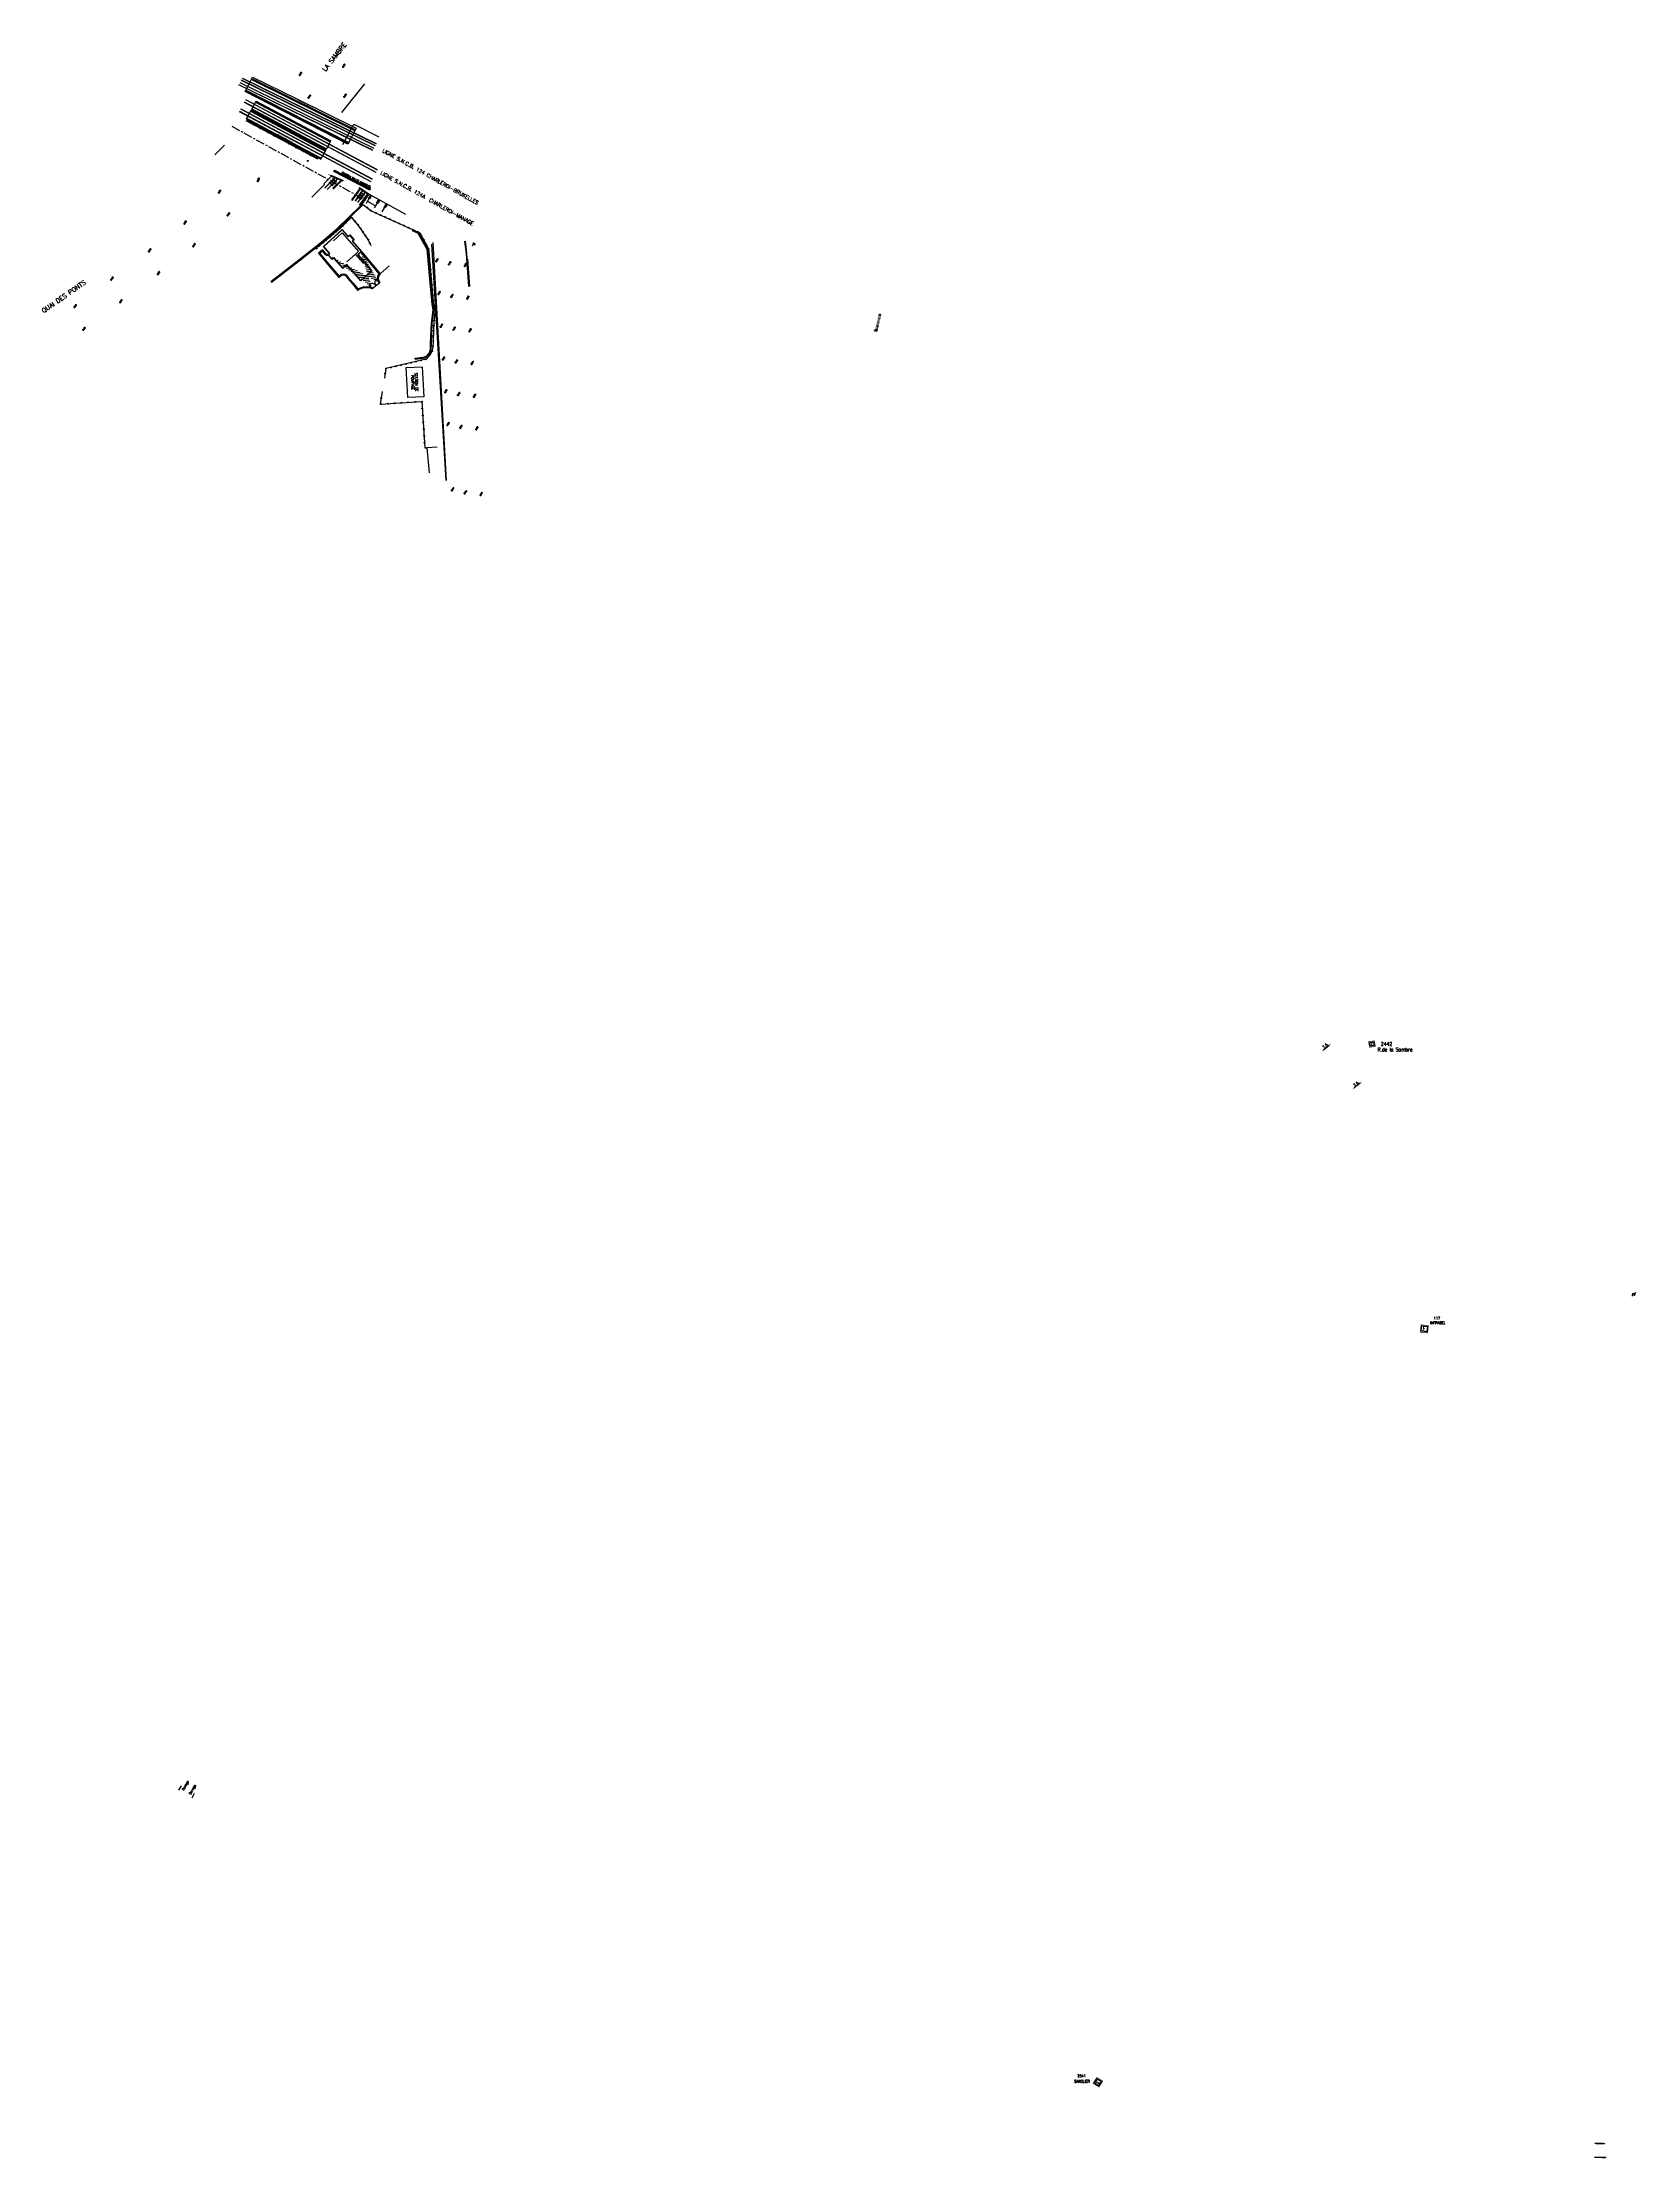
# Model space of a CAD drawing. Header units: millimetres. Extents: x 152022 to 152886, y 120985 to 122132.
import ezdxf
from ezdxf.enums import TextEntityAlignment as Align

# ---------------------------------------------------------------- set-up
doc = ezdxf.new("R2010")
doc.units = ezdxf.units.MM
doc.header["$PDMODE"] = 34
doc.linetypes.add('CENTER', pattern=[50.800000000000004, 31.75, -6.35, 6.35, -6.35])
doc.linetypes.add('DASHED', pattern=[0.75, 0.5, -0.25])
doc.layers.get('0').update_dxf_attribs({"linetype": 'CONTINUOUS'})
doc.layers.get('DEFPOINTS').update_dxf_attribs({"linetype": 'CONTINUOUS'})
for name, color, linetype in [('BB01', 7, 'CONTINUOUS'), ('BB02', 7, 'CONTINUOUS'), ('BB08', 7, 'CONTINUOUS'), ('BB10', 7, 'CONTINUOUS'), ('BF01', 7, 'CONTINUOUS'), ('BF02', 7, 'CONTINUOUS'), ('BH01', 7, 'CONTINUOUS'), ('BH02', 7, 'CONTINUOUS'), ('BR01', 7, 'CONTINUOUS'), ('BR03', 7, 'CONTINUOUS'), ('BR11', 7, 'CONTINUOUS'), ('BT01', 7, 'CONTINUOUS'), ('BW03', 7, 'CONTINUOUS'), ('COUPE', 7, 'CONTINUOUS'), ('M_200', 7, 'CONTINUOUS'), ('W0008', 7, 'CONTINUOUS'), ('W0112', 1, 'DASHED'), ('W0473', 7, 'CONTINUOUS'), ('W0984', 7, 'CONTINUOUS'), ('W1102', 7, 'CONTINUOUS')]:
    doc.layers.add(name, color=color, linetype=linetype)
doc.styles.add('M_ROMANS', font='ROMANS.shx', dxfattribs={"width": 0.75})
doc.styles.add('ROMANS', font='romans', dxfattribs={"width": 0.75, "height": 3})
doc.styles.add('SANSSERIFBOLD', font='sasb____.pfb', dxfattribs={"height": 5})
doc.styles.get("Standard").update_dxf_attribs({"font": 'romans.shx', "width": 0.85})
doc.dimstyles.get("Standard").update_dxf_attribs({"dimtxt": 1.5, "dimasz": 1.2, "dimexe": 0.625, "dimexo": 0.625, "dimgap": 0.25, "dimtad": 1, "dimdec": 1, "dimzin": 0, "dimdsep": 46, "dimtxsty": 'Standard', "dimcen": -0.5, "dimadec": 0, "dimazin": 0, "dimtfac": 1, "dimtdec": 1, "dimtmove": 0, "dimatfit": 3, "dimfxl": 0, "dimtolj": 1, "dimtzin": 0, "dimarcsym": 0})
pattern_1 = [(21.07188905627069, (-39989.71048070805, 88807.36775041276), (-0.2283072848083048, 0.592537579992577), [])]

# ---------------------------------------------------------------- blocks, each defined once
blk = doc.blocks.new('BH0201')
at = {"color": 0, "linetype": 'Continuous'}
for p, q in [((-0.2886658000061288, 0.5), (-0.2886658000061288, 0)), ((0, 1), (0, 0)), ((0.2886658000061288, 0.5), (0.2886658000061288, 0))]:
    blk.add_line(p, q, dxfattribs=at)
blk = doc.blocks.new('BF0101')
at = {"color": 0, "linetype": 'Continuous'}
for radius in [0.25, 0.150337]:
    blk.add_circle((0, 0), radius, dxfattribs=at)
blk = doc.blocks.new('BW0301')
at = {"color": 0, "linetype": 'Continuous'}
for centre, start, end in [((-0.5, 0.625), 216.869897645844, 323.130102354156), ((0.5, -0.125), 36.86989764584401, 143.130102354156), ((0.5, -0.625), 36.86989764584401, 143.130102354156), ((-0.5, 0.125), 216.869897645844, 323.130102354156)]:
    blk.add_arc(centre, 0.625, start, end, dxfattribs=at)
blk = doc.blocks.new('M_200_59')
at = {"layer": 'M_200', "color": 0, "linetype": 'Continuous', "const_width": 0.35, "flags": 128}
blk.add_lwpolyline([(4, 4.000000000058208), (4, 0), (0, 0), (0, 4.000000000058208)], close=True, dxfattribs=at)
at = {"layer": 'M_200', "color": 0, "linetype": 'Continuous'}
blk.add_lwpolyline([(0.5, 3.5), (3.5, 3.5), (3.5, 0.5), (0.5, 0.5)], close=True, dxfattribs=at)
at = {"layer": 'M_200', "insert": (2, 2), "char_height": 2.5, "width": 4, "attachment_point": 5}
blk.add_mtext('E', dxfattribs=at)
at = {"layer": 'M_200', "color": 0, "linetype": 'Continuous', "width": 0.85}
for tag, p in [('NUM', (2, 17.0604830893717)), ('NOM', (2, 10.64863754884573))]:
    blk.add_attdef(tag, text='', height=4, dxfattribs=at).set_placement(p, align=Align.MIDDLE)
at = {"layer": 'M_200', "color": 0, "linetype": 'Continuous', "style": 'M_ROMANS', "width": 0.75, "flags": 3}
for tag, p in [('DEF_COUP', (1.868790169828571, -5.494040725723607)), ('DEF_TYPE', (1.868790169828571, -7.994040725723607)), ('DEF_LEG', (1.868790169828571, -2.994040725723607))]:
    blk.add_attdef(tag, text='', height=1.2, dxfattribs=at).set_placement(p, align=Align.MIDDLE)
blk = doc.blocks.new('*U4')
at = {"layer": 'M_200', "color": 0, "linetype": 'Continuous', "const_width": 0.35, "flags": 128}
blk.add_lwpolyline([(3.165931584846498, 3.032222168268949), (3.165931584846498, 0), (0, 0), (0, 3.032222168268949)], close=True, dxfattribs=at)
at = {"layer": 'M_200', "color": 0, "linetype": 'Continuous'}
blk.add_lwpolyline([(0.5, 2.532222168210741), (2.665931584846498, 2.532222168210741), (2.665931584846498, 0.5), (0.5, 0.5)], close=True, dxfattribs=at)
at = {"layer": 'M_200', "insert": (1.660487130842262, 1.502617539432794), "char_height": 1.490323812117237, "width": 1.887305291372319, "attachment_point": 5}
blk.add_mtext('E', dxfattribs=at)
at = {"layer": 'M_200', "color": 0, "linetype": 'Continuous', "width": 0.85}
for tag, p in [('NUM', (2, 17.0604830893717)), ('NOM', (2, 10.64863754884573))]:
    blk.add_attdef(tag, text='', height=4, dxfattribs=at).set_placement(p, align=Align.MIDDLE)
at = {"layer": 'M_200', "color": 0, "linetype": 'Continuous', "style": 'M_ROMANS', "width": 0.75, "flags": 3}
for tag, p in [('DEF_COUP', (1.868790169828571, -5.494040725723607)), ('DEF_TYPE', (1.868790169828571, -7.994040725723607)), ('DEF_LEG', (1.868790169828571, -2.994040725723607))]:
    blk.add_attdef(tag, text='', height=1.2, dxfattribs=at).set_placement(p, align=Align.MIDDLE)
blk = doc.blocks.new('*D5')
at = {"layer": 'DEFPOINTS', "color": 0, "linetype": 'Continuous', "transparency": 16777216}
for p in [(152720.8820743266, 121589.2324668005), (152720.8869354548, 121589.2264658198), (152715.8476124544, 121585.1542726685)]:
    blk.add_point(p, dxfattribs=at)
at = {"layer": 'W0008', "color": 0, "linetype": 'Continuous', "lineweight": -2, "transparency": 16777216}
for p, q in [((152716.780063742, 121585.9096100741), (152719.9496230391, 121588.4771293949)), ((152720.493530556, 121589.712117532), (152720.4886694278, 121589.7181185128)), ((152716.2410173531, 121584.6686209563), (152716.2410173532, 121584.6686209562))]:
    blk.add_line(p, q, dxfattribs=at)
at = {"layer": 'W0008', "color": 0, "linetype": 'Continuous', "transparency": 16777216}
for points in [[(152716.6541741744, 121586.065018622), (152716.9059533096, 121585.7542015262), (152715.8476124544, 121585.1542726684)], [(152719.8237334715, 121588.6325379428), (152720.0755126067, 121588.3217208469), (152720.8820743266, 121589.2324668005)]]:
    blk.add_solid(points, dxfattribs=at)
at = {"layer": 'W0008', "color": 0, "linetype": 'Continuous', "transparency": 16777216, "insert": (152717.7353955523, 121587.970412474), "char_height": 1.5, "attachment_point": 5, "rotation": 39.00939676652703}
blk.add_mtext('\\A1;7.5', dxfattribs=at)
blk = doc.blocks.new('*D6')
at = {"layer": 'DEFPOINTS', "color": 0, "linetype": 'Continuous', "transparency": 16777216}
for p in [(152732.5814506258, 121564.4601688119), (152732.5814506258, 121564.4601688119), (152737.6377314356, 121568.5654171313)]:
    blk.add_point(p, dxfattribs=at)
at = {"layer": 'W0008', "color": 0, "linetype": 'Continuous', "lineweight": -2, "transparency": 16777216}
blk.add_line((152736.706125994, 121567.8090367368), (152733.5130560675, 121565.2165492064), dxfattribs=at)
at = {"layer": 'W0008', "color": 0, "linetype": 'Continuous', "transparency": 16777216}
for points in [[(152733.3869926684, 121565.37181678), (152733.6391194665, 121565.0612816328), (152732.5814506258, 121564.4601688119)], [(152736.5800625949, 121567.9643043104), (152736.8321893931, 121567.6537691632), (152737.6377314356, 121568.5654171313)]]:
    blk.add_solid(points, dxfattribs=at)
at = {"layer": 'W0008', "color": 0, "linetype": 'Continuous', "transparency": 16777216, "insert": (152734.4792740353, 121567.2891308396), "char_height": 1.5, "attachment_point": 5, "rotation": 39.07351375586357}
blk.add_mtext('\\A1;7.5', dxfattribs=at)
blk = doc.blocks.new('*U7')
at = {"layer": 'M_200', "color": 0, "linetype": 'Continuous', "const_width": 0.35, "flags": 128}
blk.add_lwpolyline([(3.776783345294918, 3.787018215624431), (3.776783345294918, 0), (0, 0), (0, 3.787018215624431)], close=True, dxfattribs=at)
at = {"layer": 'M_200', "color": 0, "linetype": 'Continuous'}
blk.add_lwpolyline([(0.5, 3.287018215566223), (3.276783345294918, 3.287018215566223), (3.276783345294918, 0.5), (0.5, 0.5)], close=True, dxfattribs=at)
at = {"layer": 'M_200', "insert": (1.808619860308979, 1.729011043196774), "char_height": 1.759784510393632, "width": 2.658529932065056, "attachment_point": 5}
blk.add_mtext('E', dxfattribs=at)
at = {"layer": 'M_200', "color": 0, "linetype": 'Continuous', "width": 0.85}
for tag, p in [('NUM', (2, 17.0604830893717)), ('NOM', (2, 10.64863754884573))]:
    blk.add_attdef(tag, text='', height=4, dxfattribs=at).set_placement(p, align=Align.MIDDLE)
at = {"layer": 'M_200', "color": 0, "linetype": 'Continuous', "style": 'M_ROMANS', "width": 0.75, "flags": 3}
for tag, p in [('DEF_COUP', (1.868790169828571, -5.494040725723607)), ('DEF_TYPE', (1.868790169828571, -7.994040725723607)), ('DEF_LEG', (1.868790169828571, -2.994040725723607))]:
    blk.add_attdef(tag, text='', height=1.2, dxfattribs=at).set_placement(p, align=Align.MIDDLE)
blk = doc.blocks.new('T473')
for p, q in [((-0.166667, 0.166667), (0.166667, -0.166667)), ((-0.166667, -0.166667), (0.166667, 0.166667)), ((0.500001, 0.500001), (1.000002, 1.000002)), ((-1.000002, -1.000002), (-0.500001, -0.500001))]:
    blk.add_line(p, q)
blk.add_ellipse((0, 0), major_axis=(0.4714054636000732, 0.4714054636000732), ratio=1, start_param=5.497787143782138, end_param=11.78097245096172)

msp = doc.modelspace()

# ---------------------------------------------------------------- hatches: boundary and pattern name
at = {"layer": 'BB10'}
h = msp.add_hatch(dxfattribs=at)
h.set_pattern_fill('ANSI31', color=252, scale=0.3, angle=-3.928110943729302, style=0)
h.set_pattern_definition([(41.0718890562707, (-39989.71048070805, 88807.36775041276), (-0.6257976882614054, 0.7180762517774008), [])])
edge = h.paths.add_edge_path()
edge.add_line((152223.9582379897, 121960.9924284087), (152228.1337951267, 121961.5318378301))
edge.add_arc((152227.5198657355, 121966.2842525068), 4.791905107260704, 277.3608533565448, 347.0452551142774)
edge.add_arc((152228.0109480113, 121966.1712857115), 4.287997081473153, 347.0452551145913, 361.9560173456808)
edge.add_line((152232.296446575, 121966.3176449657), (152232.3947568224, 121968.8954359219))
edge.add_line((152232.3947568224, 121968.8954359219), (152232.8400104338, 121980.076694791))
edge.add_line((152232.8400104338, 121980.076694791), (152233.7107840989, 121987.3467576483))
edge.add_line((152233.7107840989, 121987.3467576483), (152233.1578176019, 121990.2681163705))
edge.add_line((152233.1578176019, 121990.2681163705), (152232.1549558291, 122001.884307581))
edge.add_line((152232.1549558291, 122001.884307581), (152230.555429098, 122020.0479248788))
edge.add_line((152230.555429098, 122020.0479248788), (152225.6204029888, 122028.6939410501))
edge.add_line((152225.6204029888, 122028.6939410501), (152222.6269289781, 122030.1481905167))
edge.add_line((152222.6269289781, 122030.1481905167), (152222.8279357092, 122030.5619492557))
edge.add_line((152222.8279357092, 122030.5619492557), (152225.9493790089, 122029.0455314624))
edge.add_line((152225.9493790089, 122029.0455314624), (152231.0048263379, 122020.1885409638))
edge.add_line((152231.0048263379, 122020.1885409638), (152232.6132171227, 122001.9242668415))
edge.add_line((152232.6132171227, 122001.9242668415), (152233.6141140239, 121990.3308348237))
edge.add_line((152233.6141140239, 121990.3308348237), (152234.1759632529, 121987.3625480386))
edge.add_line((152234.1759632529, 121987.3625480386), (152233.2989190567, 121980.0401327073))
edge.add_line((152233.2989190567, 121980.0401327073), (152232.8544079223, 121968.8775190056))
edge.add_line((152232.8544079223, 121968.8775190056), (152232.7567298871, 121966.3163052718))
edge.add_arc((152228.0109480114, 121966.1712857116), 4.747997081397652, -12.954744885957325, 1.750275127625116, ccw=False)
edge.add_arc((152227.5198657355, 121966.2842525068), 5.251905107255532, 277.3608533568203, 347.0452551146413, ccw=False)
edge.add_line((152228.1927294155, 121961.0756287228), (152224.0171722786, 121960.5362193014))
edge.add_line((152224.0171722786, 121960.5362193014), (152223.9582379897, 121960.9924284087))
h = msp.add_hatch(dxfattribs=at)
h.set_pattern_fill('ANSI31', color=252, scale=0.3, angle=321.0718890562707, style=0)
h.set_pattern_definition([(6.071889056270733, (-39991.84698197772, 88808.3379727325), (-0.1007518381278573, 0.9471564375085342), [])])
edge = h.paths.add_edge_path()
edge.add_line((152194.6339085634, 122018.3631077897), (152204.2776979347, 122006.8351781048))
edge.add_arc((152207.3700157221, 122004.3669094793), 3.956612099496778, 141.4033525271717, 221.5823663510446)
edge.add_line((152195.0174101898, 122018.6839293951), (152204.9680469316, 122006.7892025132))
edge.add_arc((152207.5154091645, 122004.3104436604), 3.554335352184105, 135.7820026609924, 219.9868616768566)
edge.add_line((152176.9302141048, 122016.9392946149), (152176.7495644442, 122016.8275588919))
edge.add_arc((152176.2270189947, 122017.6723885984), 0.9933735348322315, 214.8509915497152, 301.73768753814284, ccw=False)
edge.add_line((152175.4118159776, 122017.104731113), (152173.6501549848, 122019.1950234593))
edge.add_line((152173.6501549848, 122019.1950234593), (152172.1956652208, 122017.9188845414))
edge.add_line((152172.1956652208, 122017.9188845414), (152176.9485736801, 122012.2136974478))
edge.add_line((152176.9485736801, 122012.2136974478), (152182.6751049248, 122005.58932997))
edge.add_line((152182.6751049248, 122005.58932997), (152183.4423057193, 122006.2593808117))
edge.add_arc((152184.9854765526, 122004.4924672944), 2.345924039389892, 47.90423445288201, 131.1330167340088, ccw=False)
edge.add_line((152186.5581178297, 122006.2332024874), (152187.7176740469, 122004.7984041037))
edge.add_line((152187.7176740469, 122004.7984041037), (152190.3117670868, 122001.7419827996))
edge.add_line((152190.3117670868, 122001.7419827996), (152192.9073623955, 121998.6155576437))
edge.add_arc((152197.5457848484, 121990.4692110489), 9.374322679251888, 68.35585697482179, 119.65661636832931, ccw=False)
edge.add_line((152176.6671985164, 122017.3645272575), (152176.4865488558, 122017.2527915344))
edge.add_arc((152176.2270189946, 122017.6723885984), 0.4933735348317153, 212.6393342538925, 301.73768754020455, ccw=False)
edge.add_line((152175.811557861, 122017.4062880699), (152173.7037912126, 122019.9072508038))
edge.add_line((152173.7037912126, 122019.9072508038), (152171.4995565409, 122017.9733013748))
edge.add_line((152171.4995565409, 122017.9733013748), (152176.5673349973, 122011.8901578659))
edge.add_line((152176.5673349973, 122011.8901578659), (152182.6255014036, 122004.88215969))
edge.add_line((152182.6255014036, 122004.88215969), (152183.7712104083, 122005.8827885846))
edge.add_arc((152184.9854765527, 122004.4924672944), 1.845924039412293, 49.047916318858086, 131.1330167348885, ccw=False)
edge.add_line((152186.1953461855, 122005.8866161497), (152187.3325744013, 122004.4794457325))
edge.add_line((152187.3325744013, 122004.4794457325), (152189.9288017846, 122001.4205096948))
edge.add_line((152189.9288017846, 122001.4205096948), (152192.788390307, 121997.9761016))
edge.add_arc((152197.6302652094, 121990.6833495199), 8.753741227193501, 70.11682522063182, 123.58136607570529, ccw=False)
at = {"layer": 'BF02'}
h = msp.add_hatch(dxfattribs=at)
h.set_pattern_fill('ANSI31', color=252, scale=0.2, angle=-23.9281109437293, style=0)
h.set_pattern_definition(pattern_1)
h.paths.add_polyline_path([(152184.8136751666, 122057.222621809), (152184.910424046, 122057.453142208), (152178.2024072622, 122060.2684813713), (152177.1752179853, 122060.8030567138), (152177.0598055564, 122060.5812911366), (152178.0961459745, 122060.0419533083)])
h = msp.add_hatch(dxfattribs=at)
h.set_pattern_fill('ANSI31', color=252, scale=0.2, angle=-23.9281109437293, style=0)
h.set_pattern_definition(pattern_1)
h.paths.add_polyline_path([(152193.7733307433, 122053.5532731436), (152193.632162861, 122053.3469442096), (152198.8908630795, 122049.7490020357), (152199.0320309618, 122049.9553309698)])

# ---------------------------------------------------------------- linework, layer by layer
at = {"layer": 'BB01', "color": 252, "flags": 128}
for points in [[(152178.8963682023, 122014.492948352), (152176.6070471845, 122017.0637215424), (152177.4418121693, 122017.8845749655), (152174.2034426921, 122021.5709822289), (152184.3424990999, 122030.8765366879), (152187.6519076103, 122027.2323290908), (152188.4625228607, 122027.9014191705), (152190.8318029615, 122025.2276618456), (152190.0607577665, 122024.5234297558), (152194.9188862404, 122018.8378807383), (152193.0039801103, 122017.0287734848), (152200.5575330642, 122008.3936775037), (152194.5655910308, 122002.96123459), (152186.9075808126, 122011.6146703441), (152184.7740964351, 122009.7116350507), (152179.773660199, 122015.3095536431)], [(152178.9097568646, 122014.7786459249), (152176.8829977359, 122017.054577518), (152177.7168464641, 122017.8745299541), (152174.4828523531, 122021.5559565066), (152184.3296073023, 122030.5932387486), (152187.6320984313, 122026.9566483355), (152188.4409073895, 122027.6242474832), (152190.5514550821, 122025.2424723819), (152189.7830074722, 122024.5406127896), (152194.6432386935, 122018.8526028917), (152192.7267166013, 122017.0419689581), (152200.2776394601, 122008.4098796578), (152194.5812175498, 122003.2453626002), (152186.9242887842, 122011.8975763292), (152184.7901114789, 122009.9939229549), (152179.7868198857, 122015.5950380799)], [(152220.0550956663, 121939.6762886008), (152219.0482578388, 121956.0066343433), (152227.8699605387, 121956.4378759902), (152228.6540121581, 121940.1679525425)]]:
    msp.add_lwpolyline(points, close=True, dxfattribs=at)
for points in [[(152179.6545229463, 122024.7655432081), (152184.4618591442, 122029.0474854231), (152193.3295349488, 122018.9028336825), (152186.9959861572, 122013.2381748466)], [(152195.936656345, 122012.3694502747), (152191.6535018931, 122017.3199398582)]]:
    msp.add_lwpolyline(points, dxfattribs=at)
at = {"layer": 'BB02', "color": 252}
msp.add_line((152120.5541, 122076.6558), (152115.3168, 122071.4075), dxfattribs=at)
at = {"layer": 'BB10', "color": 252}
for p, q in [((152204.9680469316, 122006.7892025132), (152209.8044429453, 122011.0536398897)), ((152204.4104604213, 122001.740921717), (152204.7912940578, 122002.0257776598))]:
    msp.add_line(p, q, dxfattribs=at)
at = {"layer": 'BB10', "color": 252, "flags": 128}
for points in [[(152222.6269289781, 122030.1481905167), (152222.8279357092, 122030.5619492557)], [(152200.6220026702, 121998.8972824533), (152198.9821977412, 122000.9223074783)], [(152200.6225074325, 121998.8966591132), (152204.7921064968, 122002.0263853476)], [(152204.7921064968, 122002.0263853476), (152203.1351757357, 122004.1752692033)], [(152224.0171722786, 121960.5362193014), (152223.9582379897, 121960.9924284087)]]:
    msp.add_lwpolyline(points, dxfattribs=at)
for points in [[(152223.9582379897, 121960.9924284087), (152228.1337951267, 121961.5318378301, 0.3137854900351346), (152232.1898045838, 121965.2099966198, 0.0651524268277821), (152232.296446575, 121966.3176449657), (152232.3947568224, 121968.8954359219), (152232.8400104338, 121980.076694791), (152233.7107840989, 121987.3467576483), (152233.1578176019, 121990.2681163705), (152232.1549558291, 122001.884307581), (152230.555429098, 122020.0479248788), (152225.6204029888, 122028.6939410501), (152222.6269289781, 122030.1481905167)], [(152224.0171722786, 121960.5362193014), (152228.1927294155, 121961.0756287228, 0.3137854900351342), (152232.6380964055, 121965.1068731863, 0.06425094885950523), (152232.7567298871, 121966.3163052718), (152232.8544079223, 121968.8775190056), (152233.2989190567, 121980.0401327073), (152234.1759632529, 121987.3625480386), (152233.6141140239, 121990.3308348237), (152232.6132171227, 122001.9242668415), (152231.0048263379, 122020.1885409638), (152225.9493790089, 122029.0455314624), (152222.8279357092, 122030.5619492557)], [(152176.6671985164, 122017.3645272575), (152176.4865488558, 122017.2527915344, -0.4096118636668121), (152175.811557861, 122017.4062880699), (152173.7037912126, 122019.9072508038), (152171.4995565409, 122017.9733013748), (152176.5673349973, 122011.8901578659), (152182.6255014036, 122004.88215969), (152183.7712104083, 122005.8827885846, -0.3743079657017258), (152186.1953461855, 122005.8866161497), (152187.3325744013, 122004.4794457325), (152189.9288017846, 122001.4205096948), (152192.788390307, 121997.9761016, -0.237609094685939), (152200.6074424927, 121998.9152630821, -9.76973567242776)], [(152176.9302141048, 122016.9392946149), (152176.7495644442, 122016.8275588919, -0.3983865867733148), (152175.4118159776, 122017.104731113), (152173.6501549848, 122019.1950234593), (152172.1956652208, 122017.9188845414), (152176.9485736801, 122012.2136974478), (152182.6751049248, 122005.58932997), (152183.4423057193, 122006.2593808117, -0.3800080804726012), (152186.5581178297, 122006.2332024874), (152187.7176740469, 122004.7984041037), (152190.3117670868, 122001.7419827996), (152192.9073623955, 121998.6155576437, -0.2276568111379883), (152201.0034173505, 121999.1825745312, -0.3821558819411378)], [(152194.6339085634, 122018.3631077897), (152204.2776979347, 122006.8351781048), (152204.2776979347, 122006.8351781048, 0.3648550562144246), (152204.4104604213, 122001.740921717, 0.3948720853784916)], [(152195.0174101898, 122018.6839293951), (152204.9680469316, 122006.7892025132), (152204.9680469316, 122006.7892025132, 0.3848899660067323), (152204.7921064968, 122002.0263853476, 4.342983059599246)]]:
    msp.add_lwpolyline(points, format="xyb", dxfattribs=at)
at = {"layer": 'BB10', "color": 252}
for centre, radius, start, end in [((152200.6148681318, 121998.9060930251), 2.594365688549312, 36.48639792969115, 128.9995214749286), ((152204.7921064968, 122002.0263853477), 2.713507208780986, 127.6345861958823, 217.0005689346977)]:
    msp.add_arc(centre, radius, start, end, dxfattribs=at)
at = {"layer": 'BF01', "color": 252}
for points in [[(152174.4688077878, 122055.5644892621), (152177.4429968329, 122058.6012131881), (152178.6291046911, 122059.8182717648)], [(152174.3894560805, 122055.6439573008), (152174.8680626171, 122055.1646491159), (152170.1818057309, 122050.6026915219), (152167.9061346644, 122048.314109079)]]:
    msp.add_lwpolyline(points, dxfattribs=at)
at = {"layer": 'BF01', "color": 252, "flags": 128}
for points in [[(152145.9850109123, 122002.2057051768), (152161.1204806716, 122013.9254830736), (152173.0874195888, 122023.4029195815), (152181.9653004291, 122031.0573236994), (152195.8651165542, 122044.4764395062)], [(152200.1281645593, 122022.027728634), (152198.4117034561, 122025.4086551143), (152193.2907748838, 122032.9860506386), (152189.4116438889, 122037.5659409103), (152183.8240634646, 122032.0015359429), (152177.7003648136, 122026.775837071), (152169.9516600367, 122020.2752712706)], [(152206.0083979577, 121943.0615652012), (152204.9891579813, 121936.10156329), (152227.5796122729, 121937.5823159639), (152229.3244268743, 121912.3834774594), (152230.2661448185, 121912.4373224708)], [(152235.8847821326, 121912.8344811994), (152230.2661448185, 121912.4373224708)], [(152230.2661448185, 121912.4373224708), (152231.6202876439, 121898.9312111637)]]:
    msp.add_lwpolyline(points, dxfattribs=at)
msp.add_lwpolyline([(152195.8651165542, 122044.4764395062), (152200.1832299161, 122040.977117331), (152226.5630789487, 122029.0601759045), (152231.2131269651, 122020.4389015415), (152233.9893976452, 121990.059873411), (152234.5762241033, 121986.4062043897), (152234.0037175708, 121978.2426703063), (152233.6842128772, 121968.9590734314), (152233.4629158991, 121966.2712407269, -0.1858701746627646), (152231.7734543766, 121962.7710518238), (152230.0139470753, 121960.495931387), (152208.1044906478, 121955.3668941707), (152207.36207502, 121950.170551818)], format="xyb", dxfattribs=at)
at = {"layer": 'BF02', "color": 252}
for p, q in [((152184.1272978929, 122094.3513843521), (152196.6232366436, 122109.8333357372)), ((152232.7916660698, 122022.8225061603), (152240.5613039727, 121894.6625906488)), ((152233.5485513903, 122023.7775683589), (152240.8105793113, 121894.6823189431)), ((152251.8228293933, 122017.7924253447), (152250.9710502529, 122024.4430709326)), ((152252.0708209923, 122017.8242197906), (152251.219041852, 122024.4748653785)), ((152253.1049242243, 122000), (152251.8214187401, 122017.8061985092)), ((152253.3556129314, 122000), (152252.0708209923, 122017.8242197906))]:
    msp.add_line(p, q, dxfattribs=at)
msp.add_lwpolyline([(152184.7942903013, 122076.8888858022), (152190.2826639399, 122087.4007625925, -0.4554895964689612), (152191.4380623685, 122087.6771442368), (152204.2820537121, 122081.1013825791)], format="xyb", dxfattribs=at)
at = {"layer": 'BF02', "color": 252, "flags": 128}
for points in [[(152178.072, 122060.0532), (152178.0961459745, 122060.0419533083), (152184.8136751666, 122057.222621809)], [(152178.187131797, 122060.2764311108), (152178.2024072622, 122060.2684813714), (152184.910424046, 122057.4531422079)], [(152183.7895007342, 122057.6524654547), (152179.4050276848, 122053.2602752529), (152179.7133878028, 122052.9576965017), (152184.1926881713, 122057.4832486178)], [(152184.910424046, 122057.4531422079), (152184.8136751666, 122057.222621809)], [(152193.937297612, 122053.1381745243), (152189.5251403755, 122046.9602245642), (152189.9391403167, 122046.6794822865), (152194.3282448287, 122052.8706929376)], [(152193.7733307433, 122053.5532731436), (152193.632162861, 122053.3469442096)], [(152193.632162861, 122053.3469442096), (152198.8908630795, 122049.7490020357)], [(152193.7733307433, 122053.5532731436), (152199.0320309618, 122049.9553309698)], [(152193.8155958102, 122043.9623439687), (152198.2300530942, 122050.2011206233)], [(152198.7156903303, 122049.8688532149), (152194.3011168643, 122043.6292849384)], [(152199.0320309618, 122049.9553309698), (152198.8908630795, 122049.7490020357)], [(152145.6788917382, 122002.6010418071), (152160.8121997921, 122014.3191458406), (152172.768821154, 122023.7884111715), (152181.6281464194, 122031.4268168917), (152194.3011168643, 122043.6292849384)]]:
    msp.add_lwpolyline(points, dxfattribs=at)
at = {"layer": 'BH01', "color": 252, "flags": 128}
for points in [[(152200.0202332591, 122049.4175330625), (152197.4304125287, 122045.0221349747)], [(152199.7318955761, 122049.574451745), (152198.473887039, 122047.4912882786)], [(152199.0320309618, 122049.9553309698), (152218.7245173684, 122039.2383168464)], [(152200.3893509209, 122049.2166524265), (152199.2426149699, 122047.3337015864)], [(152204.418708449, 122047.0238017806), (152201.8288877185, 122042.6284036928)], [(152204.1303707659, 122047.1807204631), (152202.8723622289, 122045.0975569967)], [(152204.7878261108, 122046.8229211445), (152203.6410901597, 122044.9399703045)], [(152208.5293782895, 122044.7866994753), (152205.9395575591, 122040.3913013875)], [(152208.2410406065, 122044.9436181577), (152206.9830320694, 122042.8604546913)], [(152208.8984959513, 122044.5858188392), (152207.7517600003, 122042.7028679991)]]:
    msp.add_lwpolyline(points, dxfattribs=at)
at = {"layer": 'BR01', "color": 252}
for points in [[(152171.1467685775, 122069.0003625927), (152132.3400221115, 122089.7930316638)], [(152171.2889829623, 122069.2645123017), (152132.8637852237, 122089.8666761877)]]:
    msp.add_lwpolyline(points, dxfattribs=at)
at = {"layer": 'BR01', "color": 252, "flags": 128}
msp.add_lwpolyline([(152253.5744868643, 122000), (152252.5355363644, 122014.7155312901), (152252.5355363644, 122014.7155312901)], dxfattribs=at)
at = {"layer": 'BR03', "color": 252, "flags": 128}
for points in [[(152133.5576303086, 122109.1006665246), (152135.7559372242, 122113.4824558416), (152159.3817953828, 122101.952341774), (152191.9522931523, 122085.8460799806), (152187.4181622101, 122077.0598810916), (152131.8239652526, 122105.6450275655), (152133.5576303086, 122109.1006665246)], [(152132.4065554475, 122106.2126361036), (152132.1806322349, 122105.766588234)], [(152132.1806322349, 122105.766588234), (152187.4367201288, 122077.7793838569)], [(152132.4065554475, 122106.2126361036), (152187.6626433413, 122078.2254317266)], [(152135.7392929877, 122112.4986706742), (152135.5177962161, 122112.0504082732)], [(152135.5177962161, 122112.0504082732), (152191.0482186585, 122084.6115482103)], [(152135.7392929877, 122112.4986706742), (152191.2697154301, 122085.0598106114)], [(152132.5255123326, 122091.2016218928), (152132.2384053069, 122090.6821309848)], [(152132.2384053069, 122090.6821309848), (152172.7290382318, 122069.0213283985)], [(152134.5998225136, 122094.9548748011), (152132.5255123326, 122091.2016218928)], [(152132.5255123326, 122091.2016218928), (152173.0161452575, 122069.5408193064)], [(152134.8869295393, 122095.474365709), (152134.5998225136, 122094.9548748011)], [(152134.5998225136, 122094.9548748011), (152175.0904554385, 122073.2940722147)], [(152134.8869295393, 122095.474365709), (152175.3775624642, 122073.8135631226)], [(152135.3647940831, 122096.3390129084), (152135.0776870573, 122095.8195220005)], [(152135.0776870573, 122095.8195220005), (152175.5683199823, 122074.1587194141)], [(152137.3828767393, 122099.99052784), (152135.3647940831, 122096.3390129084)], [(152135.3647940831, 122096.3390129084), (152175.855427008, 122074.678210322)], [(152137.669983765, 122100.5100187479), (152137.3828767393, 122099.99052784)], [(152137.3828767393, 122099.99052784), (152177.8735096642, 122078.3297252536)], [(152137.669983765, 122100.5100187479), (152178.1606166899, 122078.8492161615)], [(152191.2697154301, 122085.0598106114), (152191.0482186585, 122084.6115482103)], [(152173.0161452575, 122069.5408193064), (152172.7290382318, 122069.0213283985)], [(152175.0904554385, 122073.2940722147), (152173.0161452575, 122069.5408193064)], [(152175.3775624642, 122073.8135631226), (152175.0904554385, 122073.2940722147)], [(152175.855427008, 122074.678210322), (152175.5683199823, 122074.1587194141)], [(152177.8735096642, 122078.3297252536), (152175.855427008, 122074.678210322)], [(152187.6626433413, 122078.2254317266), (152187.4367201288, 122077.7793838569)], [(152180.2932322398, 122063.0160237025), (152179.8894980735, 122062.2469336635)], [(152180.7802110158, 122062.7603839722), (152180.3764768495, 122061.9912939332)], [(152181.2671897918, 122062.5047442419), (152180.8634556255, 122061.7356542029)], [(152181.723312327, 122062.2729746965), (152181.3195781607, 122061.5038846575)], [(152182.210291103, 122062.0173349662), (152181.8065569367, 122061.2482449272)], [(152182.697269879, 122061.7616952359), (152182.2935357127, 122060.9926051969)], [(152183.184248655, 122061.5060555056), (152182.7805144887, 122060.7369654666)], [(152183.671227431, 122061.2504157753), (152183.2674932647, 122060.4813257363)], [(152184.158206207, 122060.994776045), (152183.7544720407, 122060.225686006)], [(152184.645184983, 122060.7391363147), (152184.2414508167, 122059.9700462757)], [(152185.132163759, 122060.4834965844), (152184.7284295927, 122059.7144065454)], [(152185.619142535, 122060.2278568541), (152185.2154083687, 122059.4587668151)], [(152186.106121311, 122059.9722171238), (152185.7023871447, 122059.2031270848)], [(152186.593100087, 122059.7165773935), (152186.1893659207, 122058.9474873545)], [(152187.080078863, 122059.4609376632), (152186.6763446967, 122058.6918476242)], [(152187.567057639, 122059.2052979329), (152187.1633234727, 122058.4362078939)], [(152188.054036415, 122058.9496582026), (152187.6503022487, 122058.1805681636)], [(152188.5583481533, 122058.7270367544), (152188.1372810247, 122057.9249284333)], [(152189.046564998, 122058.4737554728), (152188.6404232131, 122057.7000790609)], [(152189.5347818428, 122058.2204741913), (152189.12847955, 122057.4464920211)], [(152190.0229986875, 122057.9671929097), (152189.6165358868, 122057.1929049813)], [(152190.5112155322, 122057.7139116281), (152190.1045922236, 122056.9393179415)], [(152190.999432377, 122057.4606303465), (152190.5926485604, 122056.6857309018)], [(152191.4876492217, 122057.207349065), (152191.0807048973, 122056.432143862)], [(152191.9758660664, 122056.9540677834), (152191.5687612341, 122056.1785568222)], [(152192.4640829112, 122056.7007865018), (152192.0568175709, 122055.9249697824)], [(152192.9522997559, 122056.4475052202), (152192.5448739078, 122055.6713827427)], [(152193.4405166006, 122056.1942239387), (152193.0329302446, 122055.4177957029)], [(152193.9287334454, 122055.9409426571), (152193.5209865814, 122055.1642086631)], [(152194.4169502901, 122055.6876613755), (152194.0090429182, 122054.9106216233)], [(152194.9051671349, 122055.4343800939), (152194.4970992551, 122054.6570345835)], [(152195.3933839796, 122055.1810988124), (152194.9851555919, 122054.4034475438)], [(152195.8816008243, 122054.9278175308), (152195.4732119287, 122054.149860504)], [(152196.3698176691, 122054.6745362492), (152195.9612682656, 122053.8962734642)], [(152196.8580345138, 122054.4212549676), (152196.4493246024, 122053.6426864245)], [(152197.3462513585, 122054.1679736861), (152196.9373809392, 122053.3890993847)], [(152197.8344682033, 122053.9146924045), (152197.425437276, 122053.1355123449)], [(152198.322685048, 122053.6614111229), (152197.9134936129, 122052.8819253051)], [(152198.8109018927, 122053.4081298413), (152198.4015499497, 122052.6283382654)], [(152199.2991187375, 122053.1548485598), (152198.8896062866, 122052.3747512256)]]:
    msp.add_lwpolyline(points, dxfattribs=at)
msp.add_lwpolyline([(152180.2932322398, 122063.0160237025), (152199.7873355822, 122052.9015672782), (152199.3776626234, 122052.1211641858), (152179.8894980735, 122062.2469336635)], close=True, dxfattribs=at)
at = {"layer": 'BT01', "color": 252, "flags": 128}
for points in [[(152128.1693636382, 122109.4796513197), (152200.8343772943, 122073.915144698)], [(152128.2133474048, 122109.5694590492), (152200.8782601939, 122074.0050017574)], [(152128.8438078708, 122110.4881271911), (152201.508821527, 122074.9236205693)], [(152128.8877916374, 122110.5779349206), (152201.5527044265, 122075.0134776288)], [(152129.5152145643, 122111.9148314335), (152202.1802282204, 122076.3503248118)], [(152129.5591983309, 122112.004639163), (152202.22411112, 122076.4401818712)], [(152130.1896587969, 122112.9233073048), (152202.8546724531, 122077.3588006831)], [(152130.2336425635, 122113.0131150343), (152202.8985553526, 122077.4486577425)], [(152128.5718057649, 122094.9309408133), (152199.9630844333, 122056.8740929278)], [(152128.6188698343, 122095.0191733094), (152200.0100494025, 122056.9623782135)], [(152129.2937394162, 122096.237206193), (152200.6850180846, 122058.1803583076)], [(152129.3408034856, 122096.3254386891), (152200.7319830538, 122058.2686435933)], [(152131.2250956394, 122099.972012526), (152202.6163743078, 122061.9152201735)], [(152131.2721597088, 122100.0603005551), (152202.663339277, 122062.0035054592)], [(152131.9470292907, 122101.2783334387), (152203.3383079591, 122063.2214855533)], [(152131.9940933601, 122101.3665659348), (152203.3852729283, 122063.309770839)], [(152177.5171872125, 122056.5158702797), (152177.2721847035, 122056.265922744)], [(152177.2721847035, 122056.265922744), (152179.1268264688, 122054.4479736905)], [(152177.5171872125, 122056.5158702797), (152179.3718289778, 122054.6979212262)], [(152178.5627605536, 122056.9839652089), (152177.805425471, 122056.2333346013)], [(152178.6341815777, 122056.9139571967), (152177.8768464951, 122056.1633265892)], [(152178.4853207045, 122057.5499758197), (152178.2403181955, 122057.300028284)], [(152178.2403181955, 122057.300028284), (152180.0949599608, 122055.4820792306)], [(152178.4853207045, 122057.5499758197), (152180.3399624698, 122055.7320267662)], [(152179.5047991776, 122057.9176642291), (152178.8113717156, 122057.230375486)], [(152179.5726157206, 122055.9940892774), (152178.8330186925, 122055.2260715496)], [(152179.5762202017, 122057.847656217), (152178.8827927398, 122057.1603674739)], [(152179.4295399305, 122058.4815373796), (152179.1845374214, 122058.231589844)], [(152179.1845374214, 122058.231589844), (152181.0391791867, 122056.4136407905)], [(152179.4295399305, 122058.4815373796), (152181.2841816958, 122056.6635883261)], [(152180.5914391772, 122058.9946845097), (152179.7534103396, 122058.1640745063)], [(152180.4925902241, 122056.9494158958), (152179.8154039933, 122056.2462072423)], [(152180.6618347771, 122058.9236601511), (152179.8248313637, 122058.0940664942)], [(152180.5640066079, 122056.8794124322), (152179.8868203771, 122056.1762037787)], [(152181.9237126147, 122058.4355324226), (152180.7353784969, 122057.2015338607)], [(152181.9957434926, 122058.3661670664), (152180.8067948807, 122057.1315303971)], [(152181.2841816958, 122056.6635883261), (152181.0391791867, 122056.4136407905)], [(152177.556814309, 122055.9869243242), (152174.9470903605, 122053.4003035297)], [(152177.6282353331, 122055.916916312), (152175.0174859604, 122053.3292791711)], [(152178.5902304198, 122054.9739535847), (152176.2603112455, 122052.5545019615)], [(152178.6616468035, 122054.9039501211), (152176.3323421234, 122052.4851366053)], [(152179.6440321044, 122055.9240858138), (152178.9044350763, 122055.156068086)], [(152179.3718289778, 122054.6979212262), (152179.1268264688, 122054.4479736905)], [(152180.3399624698, 122055.7320267662), (152180.0949599608, 122055.4820792306)], [(152192.9538460555, 122048.5304134474), (152191.3897059629, 122046.3318274124)], [(152193.0360507761, 122048.4734579136), (152191.4711892211, 122046.2738577769)], [(152192.7970243447, 122049.0648666324), (152192.597695413, 122048.7771723902)], [(152192.597695413, 122048.7771723902), (152194.7403278881, 122047.2926496594)], [(152194.2514453339, 122047.6313718961), (152192.7116216139, 122045.466965432)], [(152194.3336500544, 122047.5744163624), (152192.793104872, 122045.4089957966)], [(152192.7970243447, 122049.0648666324), (152194.9396568198, 122047.5803439017)], [(152193.7323330496, 122049.6246700562), (152193.1567554923, 122048.815626937)], [(152193.8145377702, 122049.5677145225), (152193.2389602129, 122048.7586714032)], [(152193.615948352, 122050.13110646), (152193.4166194204, 122049.8434122177)], [(152193.4166194204, 122049.8434122177), (152195.5592518956, 122048.3588894869)], [(152193.615948352, 122050.13110646), (152195.7585808272, 122048.6465837292)], [(152194.4644362204, 122050.6537286521), (152193.9352424864, 122049.9098835458)], [(152194.546640941, 122050.5967731184), (152194.0174472069, 122049.852928012)], [(152194.3247316693, 122051.1763222145), (152194.1254027376, 122050.8886279722)], [(152194.1254027376, 122050.8886279722), (152196.2680352128, 122049.4041052414)], [(152194.3247316693, 122051.1763222145), (152196.4673641444, 122049.6917994837)], [(152195.0299323279, 122048.725628505), (152194.4543547706, 122047.9165853857)], [(152195.1121370485, 122048.6686729712), (152194.5365594912, 122047.859629852)], [(152195.4617556268, 122052.0555803978), (152194.6673456571, 122050.9389421417)], [(152194.9396568198, 122047.5803439017), (152194.7403278881, 122047.2926496594)], [(152195.543238885, 122051.9976107624), (152194.7495503777, 122050.8819866079)], [(152195.7620354987, 122049.7546871009), (152195.2328417647, 122049.0108419946)], [(152195.8442402193, 122049.6977315671), (152195.3150464852, 122048.9538864608)], [(152195.7585808272, 122048.6465837292), (152195.5592518956, 122048.3588894869)], [(152196.7836712778, 122051.1907184175), (152195.9649449355, 122050.0399005904)], [(152196.8651545359, 122051.132748782), (152196.047149656, 122049.9829450567)], [(152196.4673641444, 122049.6917994837), (152196.2680352128, 122049.4041052414)]]:
    msp.add_lwpolyline(points, dxfattribs=at)
at = {"layer": 'COUPE', "color": 252, "linetype": 'CENTER', "ltscale": 0.15}
msp.add_line((152202.1540031845, 122043.8920596672), (152124.1463809881, 122087.0045300685), dxfattribs=at)
at = {"layer": 'W0112', "color": 252, "flags": 128}
msp.add_lwpolyline([(152472.7814978425, 121976.3900691887), (152473.8917984873, 121976.1553538044), (152475.9757551461, 121984.919626318), (152476.5293497974, 121984.8025974916), (152474.3283643123, 121975.4847303268), (152473.1416725054, 121975.7355946533)], dxfattribs=at)
at = {"layer": 'W0112', "color": 252, "ltscale": 0.5}
for points in [[(152864.0117677018, 120992.8839935388), (152869.2921307739, 120992.7939408352), (152869.2878692261, 120992.5440591648), (152864.0075061539, 120992.6341118683)], [(152863.9064127732, 120985.315654899), (152869.7669127733, 120985.268154899), (152869.7648872267, 120985.018245101), (152863.9043872267, 120985.065745101)]]:
    msp.add_lwpolyline(points, dxfattribs=at)
at = {"layer": 'W1102', "color": 252, "flags": 128}
for points in [[(152095.8299341756, 121184.318731137), (152097.229988367, 121186.7941001475)], [(152102.9271241582, 121180.2675315987), (152104.3271783496, 121182.7429006092)]]:
    msp.add_lwpolyline(points, dxfattribs=at)

# ---------------------------------------------------------------- block references
at = {"layer": 'BF01', "color": 252}
for p, rotation in [((152136.2440666324, 122087.7910963136), 45.30364464393643), ((152140.1221176226, 122085.7032097197), 45.30364464393643), ((152144.0001686127, 122083.6153231259), 45.30364464393643), ((152147.8782196028, 122081.5274365321), 45.30364464393643), ((152155.6343215831, 122077.3516633444), 45.30364464393643), ((152159.5123725732, 122075.2637767506), 45.30364464393643), ((152163.3904235633, 122073.1758901568), 45.30364464393643), ((152165.6962, 122068.064), 52.52626319626144), ((152167.2684745535, 122071.088003563), 45.30364464393643), ((152195.7728556102, 122045.7088699396), 128.3211352075344), ((152197.2443800988, 122047.7887260318), 128.3211352075344), ((152184.6941972894, 122032.8675929233), 118.4819560097114), ((152186.3973861308, 122034.5637174942), 118.4819560097114), ((152188.1005749723, 122036.2598420652), 118.4819560097114), ((152189.7688434196, 122037.1437009342), 23.86536140543726), ((152191.3223794848, 122035.3095208766), 23.86536140543726), ((152192.8759155501, 122033.475340819), 23.86536140543726), ((152197.9866155972, 122042.7576411208), 214.5803321145891), ((152200.1488027437, 122041.0054431596), 214.5803321145891), ((152202.6789845501, 122039.8500386097), 229.2902317967916), ((152205.2152306057, 122038.7043043923), 229.2902317967916), ((152207.7514766613, 122037.5585701748), 229.2902317967916), ((152210.2877227169, 122036.4128359574), 229.2902317967916), ((152212.8239687725, 122035.2671017399), 229.2902317967916), ((152215.3602148281, 122034.1213675224), 229.2902317967916), ((152217.8964608837, 122032.975633305), 229.2902317967916), ((152171.9181351058, 122021.9245595373), 113.5950818231131), ((152173.7596231755, 122023.4694260295), 113.5950818231131), ((152175.6011112452, 122025.0142925218), 113.5950818231131), ((152177.4425993149, 122026.559159014), 113.5950818231131), ((152179.2728593481, 122028.1172999443), 114.0770288918511), ((152181.1012876826, 122029.6776013944), 114.0770288918511), ((152182.9297160172, 122031.2379028445), 114.0770288918511), ((152194.2775993851, 122031.5260880074), 17.66752655433048), ((152195.6240337431, 122029.5349061199), 17.66752655433048), ((152197.065269098, 122027.3998370019), 17.66752655433048), ((152198.4117034561, 122025.4086551143), 17.66752655433048), ((152199.4135543156, 122023.434548487), 17.66752655433048), ((152220.4327069393, 122031.8298990876), 229.2902317967916), ((152222.9689529949, 122030.6841648701), 229.2902317967916), ((152225.5051990505, 122029.5384306526), 229.2902317967916), ((152227.333395607, 122027.6326929507), 191.9420718065819), ((152228.6545520218, 122025.183244711), 191.9420718065819), ((152229.9757084366, 122022.7337964712), 191.9420718065819), ((152170.4366178049, 122020.5017953267), 113.5950818231131), ((152231.2294545535, 122020.2638810595), 168.8226522793533), ((152231.4827338294, 122017.4924012094), 168.8226522793533), ((152231.7360131054, 122014.7209213592), 168.8226522793533), ((152231.9892923813, 122011.949441509), 168.8226522793533), ((152232.2425716572, 122009.1779616588), 168.8226522793533), ((152232.4958509332, 122006.4064818086), 168.8226522793533), ((152232.7491302091, 122003.6350019584), 168.8226522793533), ((152233.0024094851, 122000.8635221082), 168.8226522793533), ((152233.255688761, 121998.0920422581), 168.8226522793533), ((152233.5089680369, 121995.3205624079), 168.8226522793533), ((152233.7622473128, 121992.5490825577), 168.8226522793533), ((152234.0346789082, 121989.7800358171), 172.7255397689582), ((152234.4760131474, 121987.0322230431), 172.7255397689582), ((152233.9244385546, 121975.9294849269), 161.6299086800594), ((152234.0368225167, 121978.7099848884), 159.5894545994262), ((152234.2315174418, 121981.486195406), 159.5894545994262), ((152234.4262123669, 121984.2624059235), 159.5894545994262), ((152233.1494378692, 121964.8491325585), 143.4208796356624), ((152233.5717552564, 121967.5891439631), 158.8943149077767), ((152233.7329901902, 121970.3667202069), 161.6299086800594), ((152233.8287143724, 121973.1481025669), 161.6299086800594), ((152207.7247847726, 121952.6729832784), 155.5710736810502), ((152208.1654112973, 121955.3808153447), 86.77678173502319), ((152210.8751783663, 121956.0151759547), 86.77678173502319), ((152213.5849454353, 121956.6495365648), 86.77678173502319), ((152216.2947125043, 121957.2838971748), 86.77678173502319), ((152219.0044795732, 121957.9182577848), 86.77678173502319), ((152221.7142466422, 121958.5526183948), 86.77678173502319), ((152224.4240137112, 121959.1869790048), 86.77678173502319), ((152227.1337807801, 121959.8213396148), 86.77678173502319), ((152229.8435478491, 121960.4557002248), 86.77678173502319), ((152231.6096595444, 121962.558716048), 125.8837747210168), ((152205.4041868289, 121936.1290996753), 257.3512674749537), ((152205.4689645601, 121939.375692118), 155.2697078397004), ((152209.1212500495, 121936.3727446782), 257.3512674749537), ((152212.8383132701, 121936.6163896812), 257.3512674749537), ((152216.5553764907, 121936.8600346842), 257.3512674749537), ((152220.2724397113, 121937.1036796871), 257.3512674749537), ((152223.9895029319, 121937.3473246901), 257.3512674749537), ((152227.5887328082, 121937.4553947663), 167.5619694486734), ((152227.8460454217, 121933.7392526683), 167.5619694486734), ((152228.1033580352, 121930.0231105703), 167.5619694486734), ((152228.3606706488, 121926.3069684723), 167.5619694486734), ((152228.6179832623, 121922.5908263744), 167.5619694486734), ((152228.8752958759, 121918.8746842764), 167.5619694486734), ((152229.1326084894, 121915.1585421784), 167.5619694486734)]:
    msp.add_blockref('BF0101', p, dxfattribs=dict(at, rotation=rotation))
at = {"layer": 'BH02', "color": 252, "xscale": 2.000000000006824, "yscale": 2.000000000006824, "zscale": 2.000000000006824, "rotation": 132.7857650439896}
msp.add_blockref('BH0201', (152256.3193373121, 122023.4573772431), dxfattribs=at)
at = {"layer": 'BW03', "color": 252}
for p, rotation in [((152161.7449214389, 122115.2141701752), 38.96843285751046), ((152185.2457654122, 122119.6398850973), 38.96843285751046), ((152166.571979037, 122102.9111283068), 38.96843285751046), ((152185.9127874132, 122103.4013823501), 38.96843285751046), ((152138.9010823532, 122057.7471422931), 52.01908519180033), ((152117.8275694061, 122051.3761214731), 38.96843285751046), ((152099.1537830309, 122034.6473646826), 38.96843285751046), ((152122.6546270042, 122039.0730796047), 38.96843285751046), ((152103.980840629, 122022.3443228142), 38.96843285751046), ((152079.914500246, 122019.4770486138), 38.96843285751046), ((152235.7606143467, 122014.1114129964), 218.7437683908645), ((152242.7120831751, 122012.5369918874), 217.5642587535887), ((152251.3263426122, 122011.6856572907), 221.2356767682944), ((152059.5156268123, 122004.2092119821), 38.96843285751046), ((152084.7415578441, 122007.1740067454), 38.96843285751046), ((152039.5118567311, 121989.2649279547), 33.1463821150992), ((152064.3426844104, 121991.9061701137), 38.96843285751046), ((152236.9777848445, 121996.3618672837), 218.7437683908645), ((152243.9292536729, 121994.7874461748), 217.5642587535887), ((152252.54351311, 121993.936111578), 221.2356767682944), ((152044.3389143292, 121976.9618860863), 33.1463821150992), ((152238.1949553424, 121978.612321571), 218.7437683908645), ((152245.1464241708, 121977.0379004621), 217.5642587535887), ((152253.7606836079, 121976.1865658653), 221.2356767682944), ((152239.4121258403, 121960.8627758583), 218.7437683908645), ((152246.3635946686, 121959.2883547494), 217.5642587535887), ((152254.9778541057, 121958.4370201526), 221.2356767682944), ((152240.6292963381, 121943.1132301456), 218.7437683908645), ((152247.5807651665, 121941.5388090367), 217.5642587535887), ((152256.1950246036, 121940.6874744399), 221.2356767682944), ((152241.846466836, 121925.3636844329), 218.7437683908645), ((152248.7979356644, 121923.789263324), 217.5642587535887), ((152257.4121951015, 121922.9379287272), 221.2356767682944), ((152244.2808078318, 121889.8645930075), 218.7437683908645), ((152251.2322766602, 121888.2901718986), 217.5642587535887), ((152259.8465360973, 121887.4388373019), 221.2356767682944)]:
    msp.add_blockref('BW0301', p, dxfattribs=dict(at, rotation=rotation))
at = {"layer": 'M_200'}
ref = msp.add_blockref('*U4', (152741.8048907577, 121587.2856720574), dxfattribs=dict(at, rotation=9.579640962819537))
ref.add_attrib('NUM', '2442', dxfattribs={"color": 0, "linetype": 'Continuous', "height": 2, "width": 0.8499999999999998}).set_placement((152751.0231472066, 121589.0533782945), align=Align.MIDDLE)
ref.add_attrib('NOM', 'R.de la Sambre', dxfattribs={"color": 0, "linetype": 'Continuous', "height": 2, "width": 0.8499999999999998}).set_placement((152755.6241692888, 121586.0757802149), align=Align.MIDDLE)
ref = msp.add_blockref('M_200_59', (152769.3378554521, 121432.7796796183), dxfattribs=dict(at, rotation=354.1769463211468))
ref.add_attrib('NUM', '117', dxfattribs={"color": 0, "linetype": 'Continuous', "height": 1.5, "width": 0.85}).set_placement((152778.3631825834, 121440.352311046), align=Align.MIDDLE)
ref.add_attrib('NOM', 'INFRABEL', dxfattribs={"color": 0, "linetype": 'Continuous', "height": 1.5, "width": 0.85}).set_placement((152778.8208935609, 121437.8556195754), align=Align.MIDDLE)
ref = msp.add_blockref('*U7', (152595.0342138221, 121023.3486718835), dxfattribs=dict(at, rotation=57.99426991802752))
ref.add_attrib('NUM', '2541', dxfattribs={"color": 0, "linetype": 'Continuous', "height": 1.5, "width": 0.8500000000000001}).set_placement((152585.5738836062, 121029.3686655934), align=Align.MIDDLE)
ref.add_attrib('NOM', 'SANGLIER', dxfattribs={"color": 0, "linetype": 'Continuous', "height": 1.5, "width": 0.8500000000000001}).set_placement((152585.7978693334, 121026.4128873383), align=Align.MIDDLE)
at = {"layer": 'W0473', "rotation": 356.3939429355747}
msp.add_blockref('T473', (152885.143, 121453.263), dxfattribs=at)

# ---------------------------------------------------------------- texts
at = {"layer": 'BB01', "color": 252, "style": 'ROMANS', "width": 0.75}
for s, p in [('STATION DE', (152223.7688720298, 121953.034899364)), ('POMPAGE', (152221.7903027357, 121951.9719106752))]:
    msp.add_text(s, height=1.5, rotation=272.2485091166071, dxfattribs=at).set_placement(p)
at = {"layer": 'BB08', "color": 252}
for s, p in [('LIGNE S.N.C.B. 124 CHARLEROI-BRUXELLES', (152205.9920625011, 122073.0045988723)), ('LIGNE S.N.C.B. 124A  CHARLEROI-MANAGE', (152204.8378143687, 122060.9059232947))]:
    msp.add_text(s, height=2, rotation=330.8984834277338, dxfattribs=at).set_placement(p)
at = {"layer": 'BR03', "color": 252, "style": 'SANSSERIFBOLD', "width": 0.8}
for rotation, p in [(333.4762943060606, (152160.3618162016, 122100.5645132444)), (331.5090995554278, (152149.1174688741, 122081.9248577524))]:
    msp.add_text('PASSERELLE', height=1, rotation=rotation, dxfattribs=at).set_placement(p)
at = {"layer": 'BR03', "color": 252, "width": 0.8}
msp.add_text('CANIVEAU DALLES AMOVIBLES', height=1, rotation=332.7231033398883, dxfattribs=at).set_placement((152184.0210665249, 122061.3170171098))
at = {"layer": 'BR11', "color": 252}
msp.add_text('QUAI DES PONTS', height=2.5, rotation=34.79835200813559, dxfattribs=at).set_placement((152033.3967298275, 121994.3851392082), align=Align.MIDDLE)
at = {"layer": 'BW03', "color": 252}
msp.add_text('LA SAMBRE', height=2.5, rotation=51.67261527459464, dxfattribs=at).set_placement((152180.1689057878, 122124.4571229921), align=Align.MIDDLE)
at = {"layer": 'W0984', "color": 252}
for p in [(152098.3919755563, 121183.9788669979), (152102.2357187046, 121181.8048684213)]:
    msp.add_text('Garage', height=1.25, rotation=60.50775423124259, dxfattribs=at).set_placement(p)

# ---------------------------------------------------------------- dimensions: what is measured, and where the dimension line sits
at = {"layer": 'W0008', "color": 252, "linetype": 'Continuous'}
for base, p1, p2, angle, picture, middle in [((152720.8820743266, 121589.2324668005), (152715.8476124544, 121585.1542726685), (152720.8869354548, 121589.2264658198), 219.009396766527, '*D5', (152718.3648433904, 121587.1933697344)), ((152732.5814506258, 121564.4601688119), (152737.6377314356, 121568.5654171313), (152732.5814506258, 121564.4601688119), 39.07351375586357, '*D6', (152735.1095910307, 121566.5127929716))]:
    dim = msp.add_linear_dim(base=base, p1=p1, p2=p2, angle=angle, text='7.5', dimstyle='Standard', dxfattribs=at)
    dim.commit()
    dim.dimension.update_dxf_attribs({"geometry": picture, "text_midpoint": middle, "dimtype": 160})

doc.saveas('drawing.dxf')
